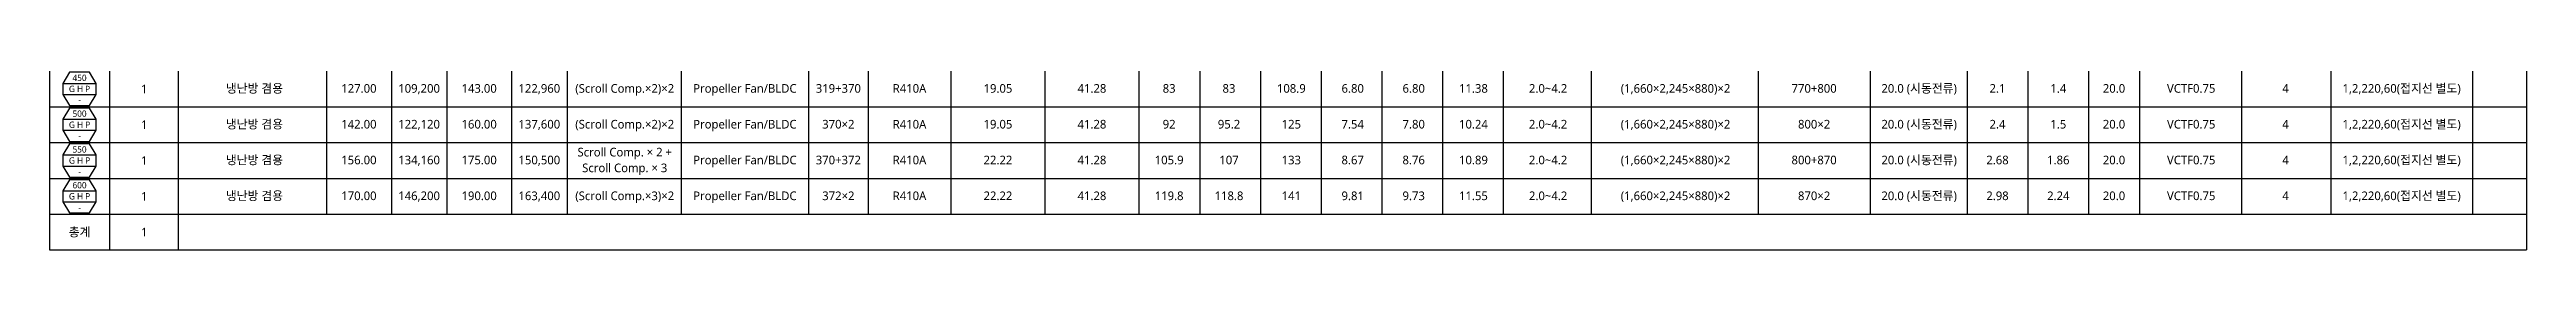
# Model space of a CAD drawing. Header units: millimetres. Extents: x -1305 to 107762, y -9150 to 56526.
# Drawn here: x 483 to 39666, y 1789 to 4629 of the extents above; entities that cross this region are included whole.
import ezdxf
from ezdxf.enums import TextEntityAlignment as Align

# ---------------------------------------------------------------- set-up
doc = ezdxf.new("R2010")
doc.units = ezdxf.units.MM
doc.layers.add('DVM_REPORT', color=7, linetype='Continuous')
doc.styles.add('맑은 고딕', font='malgun.ttf')

msp = doc.modelspace()

# ---------------------------------------------------------------- texts
at = {"layer": 'DVM_REPORT', "color": 2, "style": '맑은 고딕'}
for p in [(1982, 4345), (1982, 3777), (1982, 3209), (1982, 2641), (1982, 2073)]:
    msp.add_text('1', height=137, dxfattribs=at).set_placement(p, align=Align.MIDDLE_CENTER)

# ---------------------------------------------------------------- blocks, each defined once
blk = doc.blocks.new('A$C02f56cc2')
at = {"layer": 'DVM_REPORT', "color": 1}
for p, q in [((0, 568), (0, 0)), ((950, 568), (950, 0)), ((2035, 568), (2035, 0)), ((4379, 568), (4379, 0)), ((4379, 568), (4379, 0)), ((5408, 568), (5408, 0)), ((6283, 568), (6283, 0)), ((7309, 568), (7309, 0)), ((8188, 568), (8188, 0)), ((9993, 568), (9993, 0)), ((12006, 568), (12006, 0)), ((12949, 568), (12949, 0)), ((14259, 568), (14259, 0)), ((15746, 568), (15746, 0)), ((17234, 568), (17234, 0)), ((22996, 568), (22996, 0)), ((24385, 568), (24385, 0)), ((27028, 568), (27028, 0)), ((28800, 568), (28800, 0)), ((30334, 568), (30334, 0)), ((31297, 568), (31297, 0)), ((32256, 568), (32256, 0)), ((33060, 568), (33060, 0)), ((34675, 568), (34675, 0)), ((36086, 568), (36086, 0)), ((38329, 568), (38329, 0)), ((39183, 568), (39183, 0)), ((0, 0), (39183, 0))]:
    blk.add_line(p, q, dxfattribs=at)
at = {"layer": 'DVM_REPORT'}
blk.add_lwpolyline([(738, 196), (738, 372), (633, 548), (317, 548), (212, 372), (212, 196), (317, 20), (633, 20)], close=True, dxfattribs=at)
at = {"layer": 'DVM_REPORT', "color": 1}
for points in [[(18194, 568), (18194, 0)], [(19155, 568), (19155, 0)], [(20115, 568), (20115, 0)], [(21075, 568), (21075, 0)], [(22036, 568), (22036, 0)]]:
    blk.add_lwpolyline(points, dxfattribs=at)
at = {"layer": 'DVM_REPORT'}
for points in [[(212, 372), (738, 372)], [(212, 196), (738, 196)]]:
    blk.add_lwpolyline(points, dxfattribs=at)
at = {"layer": 'DVM_REPORT', "color": 2, "style": '맑은 고딕'}
for s, height, p in [('500', 100, (475, 460)), ('G H P', 100, (475, 284)), ('-', 100, (475, 108)), ('냉난방 겸용', 137, (3242, 292)), ('142.00', 137, (4894, 292)), ('122,120', 137, (5846, 292)), ('160.00', 137, (6796, 292)), ('137,600', 137, (7748, 292)), ('(Scroll Comp.×2)×2', 137, (9099, 292)), ('Propeller Fan/BLDC', 137, (11000, 292)), ('370×2', 137, (12478, 292)), ('R410A', 137, (13604, 292)), ('19.05', 137, (15003, 292)), ('41.28', 137, (16490, 292)), ('92', 137, (17711, 292)), ('95.2', 137, (18658, 292)), ('125', 137, (19644, 292)), ('7.54', 137, (20615, 292)), ('7.80', 137, (21580, 292)), ('10.24', 137, (22525, 292)), ('2.0~4.2', 137, (23706, 292)), ('(1,660×2,245×880)×2', 137, (25722, 292)), ('800×2', 137, (27914, 292)), ('20.0 (시동전류)', 137, (29576, 292)), ('2.4', 137, (30815, 292)), ('1.5', 137, (31777, 292)), ('20.0', 137, (32658, 292)), ('VCTF0.75', 137, (33879, 292)), ('4', 137, (35371, 292)), ('1,2,220,60(접지선 별도)', 137, (37208, 292))]:
    blk.add_text(s, height=height, dxfattribs=at).set_placement(p, align=Align.MIDDLE_CENTER)
blk = doc.blocks.new('A$C9909911a')
at = {"layer": 'DVM_REPORT', "color": 1}
for p, q in [((0, 568), (0, 0)), ((950, 568), (950, 0)), ((2035, 568), (2035, 0)), ((4379, 568), (4379, 0)), ((4379, 568), (4379, 0)), ((5408, 568), (5408, 0)), ((6283, 568), (6283, 0)), ((7309, 568), (7309, 0)), ((8188, 568), (8188, 0)), ((9993, 568), (9993, 0)), ((12006, 568), (12006, 0)), ((12949, 568), (12949, 0)), ((14259, 568), (14259, 0)), ((15746, 568), (15746, 0)), ((17234, 568), (17234, 0)), ((22996, 568), (22996, 0)), ((24385, 568), (24385, 0)), ((27028, 568), (27028, 0)), ((28800, 568), (28800, 0)), ((30334, 568), (30334, 0)), ((31297, 568), (31297, 0)), ((32256, 568), (32256, 0)), ((33060, 568), (33060, 0)), ((34675, 568), (34675, 0)), ((36086, 568), (36086, 0)), ((38329, 568), (38329, 0)), ((39183, 568), (39183, 0)), ((0, 0), (39183, 0))]:
    blk.add_line(p, q, dxfattribs=at)
at = {"layer": 'DVM_REPORT'}
blk.add_lwpolyline([(738, 196), (738, 372), (633, 548), (317, 548), (212, 372), (212, 196), (317, 20), (633, 20)], close=True, dxfattribs=at)
at = {"layer": 'DVM_REPORT', "color": 1}
for points in [[(18194, 568), (18194, 0)], [(19155, 568), (19155, 0)], [(20115, 568), (20115, 0)], [(21075, 568), (21075, 0)], [(22036, 568), (22036, 0)]]:
    blk.add_lwpolyline(points, dxfattribs=at)
at = {"layer": 'DVM_REPORT'}
for points in [[(212, 372), (738, 372)], [(212, 196), (738, 196)]]:
    blk.add_lwpolyline(points, dxfattribs=at)
at = {"layer": 'DVM_REPORT', "color": 2, "style": '맑은 고딕'}
for s, height, p in [('550', 100, (475, 460)), ('Scroll Comp. × 2 +', 137, (9099, 417)), ('G H P', 100, (475, 284)), ('-', 100, (475, 108)), ('냉난방 겸용', 137, (3242, 292)), ('156.00', 137, (4894, 292)), ('134,160', 137, (5846, 292)), ('175.00', 137, (6796, 292)), ('150,500', 137, (7748, 292)), ('Scroll Comp. × 3', 137, (9099, 167)), ('Propeller Fan/BLDC', 137, (11000, 292)), ('370+372', 137, (12478, 292)), ('R410A', 137, (13604, 292)), ('22.22', 137, (15003, 292)), ('41.28', 137, (16490, 292)), ('105.9', 137, (17711, 292)), ('107', 137, (18658, 292)), ('133', 137, (19644, 292)), ('8.67', 137, (20615, 292)), ('8.76', 137, (21580, 292)), ('10.89', 137, (22525, 292)), ('2.0~4.2', 137, (23706, 292)), ('(1,660×2,245×880)×2', 137, (25722, 292)), ('800+870', 137, (27914, 292)), ('20.0 (시동전류)', 137, (29576, 292)), ('2.68', 137, (30815, 292)), ('1.86', 137, (31777, 292)), ('20.0', 137, (32658, 292)), ('VCTF0.75', 137, (33879, 292)), ('4', 137, (35371, 292)), ('1,2,220,60(접지선 별도)', 137, (37208, 292))]:
    blk.add_text(s, height=height, dxfattribs=at).set_placement(p, align=Align.MIDDLE_CENTER)
blk = doc.blocks.new('A$Cf9d65b0c')
at = {"layer": 'DVM_REPORT', "color": 1}
for p, q in [((0, 568), (0, 0)), ((950, 568), (950, 0)), ((2035, 568), (2035, 0)), ((4379, 568), (4379, 0)), ((4379, 568), (4379, 0)), ((5408, 568), (5408, 0)), ((6283, 568), (6283, 0)), ((7309, 568), (7309, 0)), ((8188, 568), (8188, 0)), ((9993, 568), (9993, 0)), ((12006, 568), (12006, 0)), ((12949, 568), (12949, 0)), ((14259, 568), (14259, 0)), ((15746, 568), (15746, 0)), ((17234, 568), (17234, 0)), ((22996, 568), (22996, 0)), ((24385, 568), (24385, 0)), ((27028, 568), (27028, 0)), ((28800, 568), (28800, 0)), ((30334, 568), (30334, 0)), ((31297, 568), (31297, 0)), ((32256, 568), (32256, 0)), ((33060, 568), (33060, 0)), ((34675, 568), (34675, 0)), ((36086, 568), (36086, 0)), ((38329, 568), (38329, 0)), ((39183, 568), (39183, 0)), ((0, 0), (39183, 0))]:
    blk.add_line(p, q, dxfattribs=at)
at = {"layer": 'DVM_REPORT'}
blk.add_lwpolyline([(738, 196), (738, 372), (633, 548), (317, 548), (212, 372), (212, 196), (317, 20), (633, 20)], close=True, dxfattribs=at)
at = {"layer": 'DVM_REPORT', "color": 1}
for points in [[(18194, 568), (18194, 0)], [(19155, 568), (19155, 0)], [(20115, 568), (20115, 0)], [(21075, 568), (21075, 0)], [(22036, 568), (22036, 0)]]:
    blk.add_lwpolyline(points, dxfattribs=at)
at = {"layer": 'DVM_REPORT'}
for points in [[(212, 372), (738, 372)], [(212, 196), (738, 196)]]:
    blk.add_lwpolyline(points, dxfattribs=at)
at = {"layer": 'DVM_REPORT', "color": 2, "style": '맑은 고딕'}
for s, height, p in [('600', 100, (475, 460)), ('G H P', 100, (475, 284)), ('-', 100, (475, 108)), ('냉난방 겸용', 137, (3242, 292)), ('170.00', 137, (4894, 292)), ('146,200', 137, (5846, 292)), ('190.00', 137, (6796, 292)), ('163,400', 137, (7748, 292)), ('(Scroll Comp.×3)×2', 137, (9099, 292)), ('Propeller Fan/BLDC', 137, (11000, 292)), ('372×2', 137, (12478, 292)), ('R410A', 137, (13604, 292)), ('22.22', 137, (15003, 292)), ('41.28', 137, (16490, 292)), ('119.8', 137, (17711, 292)), ('118.8', 137, (18658, 292)), ('141', 137, (19644, 292)), ('9.81', 137, (20615, 292)), ('9.73', 137, (21580, 292)), ('11.55', 137, (22525, 292)), ('2.0~4.2', 137, (23706, 292)), ('(1,660×2,245×880)×2', 137, (25722, 292)), ('870×2', 137, (27914, 292)), ('20.0 (시동전류)', 137, (29576, 292)), ('2.98', 137, (30815, 292)), ('2.24', 137, (31777, 292)), ('20.0', 137, (32658, 292)), ('VCTF0.75', 137, (33879, 292)), ('4', 137, (35371, 292)), ('1,2,220,60(접지선 별도)', 137, (37208, 292))]:
    blk.add_text(s, height=height, dxfattribs=at).set_placement(p, align=Align.MIDDLE_CENTER)
blk = doc.blocks.new('A$C4023a230')
at = {"layer": 'DVM_REPORT', "color": 1}
for p, q in [((0, 568), (0, 0)), ((950, 568), (950, 0)), ((2035, 568), (2035, 0)), ((39183, 568), (39183, 0)), ((0, 0), (39183, 0))]:
    blk.add_line(p, q, dxfattribs=at)
at = {"layer": 'DVM_REPORT', "color": 2, "style": '맑은 고딕'}
blk.add_text('총계', height=137, dxfattribs=at).set_placement((475, 284), align=Align.MIDDLE_CENTER)
blk = doc.blocks.new('A$Ca50f3c1b')
at = {"layer": 'DVM_REPORT', "color": 1}
for p, q in [((0, 568), (0, 0)), ((950, 568), (950, 0)), ((2035, 568), (2035, 0)), ((4379, 568), (4379, 0)), ((4379, 568), (4379, 0)), ((5408, 568), (5408, 0)), ((6283, 568), (6283, 0)), ((7309, 568), (7309, 0)), ((8188, 568), (8188, 0)), ((9993, 568), (9993, 0)), ((12006, 568), (12006, 0)), ((12949, 568), (12949, 0)), ((14259, 568), (14259, 0)), ((15746, 568), (15746, 0)), ((17234, 568), (17234, 0)), ((22996, 568), (22996, 0)), ((24385, 568), (24385, 0)), ((27028, 568), (27028, 0)), ((28800, 568), (28800, 0)), ((30334, 568), (30334, 0)), ((31297, 568), (31297, 0)), ((32256, 568), (32256, 0)), ((33060, 568), (33060, 0)), ((34675, 568), (34675, 0)), ((36086, 568), (36086, 0)), ((38329, 568), (38329, 0)), ((39183, 568), (39183, 0)), ((0, 0), (39183, 0))]:
    blk.add_line(p, q, dxfattribs=at)
at = {"layer": 'DVM_REPORT'}
blk.add_lwpolyline([(738, 196), (738, 372), (633, 548), (317, 548), (212, 372), (212, 196), (317, 20), (633, 20)], close=True, dxfattribs=at)
at = {"layer": 'DVM_REPORT', "color": 1}
for points in [[(18194, 568), (18194, 0)], [(19155, 568), (19155, 0)], [(20115, 568), (20115, 0)], [(21075, 568), (21075, 0)], [(22036, 568), (22036, 0)]]:
    blk.add_lwpolyline(points, dxfattribs=at)
at = {"layer": 'DVM_REPORT'}
for points in [[(212, 372), (738, 372)], [(212, 196), (738, 196)]]:
    blk.add_lwpolyline(points, dxfattribs=at)
at = {"layer": 'DVM_REPORT', "color": 2, "style": '맑은 고딕'}
for s, height, p in [('450', 100, (475, 460)), ('G H P', 100, (475, 284)), ('-', 100, (475, 108)), ('냉난방 겸용', 137, (3242, 292)), ('127.00', 137, (4894, 292)), ('109,200', 137, (5846, 292)), ('143.00', 137, (6796, 292)), ('122,960', 137, (7748, 292)), ('(Scroll Comp.×2)×2', 137, (9099, 292)), ('Propeller Fan/BLDC', 137, (11000, 292)), ('319+370', 137, (12478, 292)), ('R410A', 137, (13604, 292)), ('19.05', 137, (15003, 292)), ('41.28', 137, (16490, 292)), ('83', 137, (17711, 292)), ('83', 137, (18658, 292)), ('108.9', 137, (19644, 292)), ('6.80', 137, (20615, 292)), ('6.80', 137, (21580, 292)), ('11.38', 137, (22525, 292)), ('2.0~4.2', 137, (23706, 292)), ('(1,660×2,245×880)×2', 137, (25722, 292)), ('770+800', 137, (27914, 292)), ('20.0 (시동전류)', 137, (29576, 292)), ('2.1', 137, (30815, 292)), ('1.4', 137, (31777, 292)), ('20.0', 137, (32658, 292)), ('VCTF0.75', 137, (33879, 292)), ('4', 137, (35371, 292)), ('1,2,220,60(접지선 별도)', 137, (37208, 292))]:
    blk.add_text(s, height=height, dxfattribs=at).set_placement(p, align=Align.MIDDLE_CENTER)

# ---------------------------------------------------------------- block references
for name, p in [('A$Ca50f3c1b', (483, 4061)), ('A$C02f56cc2', (483, 3493)), ('A$C9909911a', (483, 2925)), ('A$Cf9d65b0c', (483, 2357)), ('A$C4023a230', (483, 1789))]:
    msp.add_blockref(name, p)

msp.set_redraw_order([(e.dxf.handle, doc.entitydb.next_handle()) for e in msp.query("TEXT MTEXT ATTDEF DIMENSION ARC_DIMENSION")])  # texts and dimensions are drawn at this point

doc.saveas('drawing.dxf')
